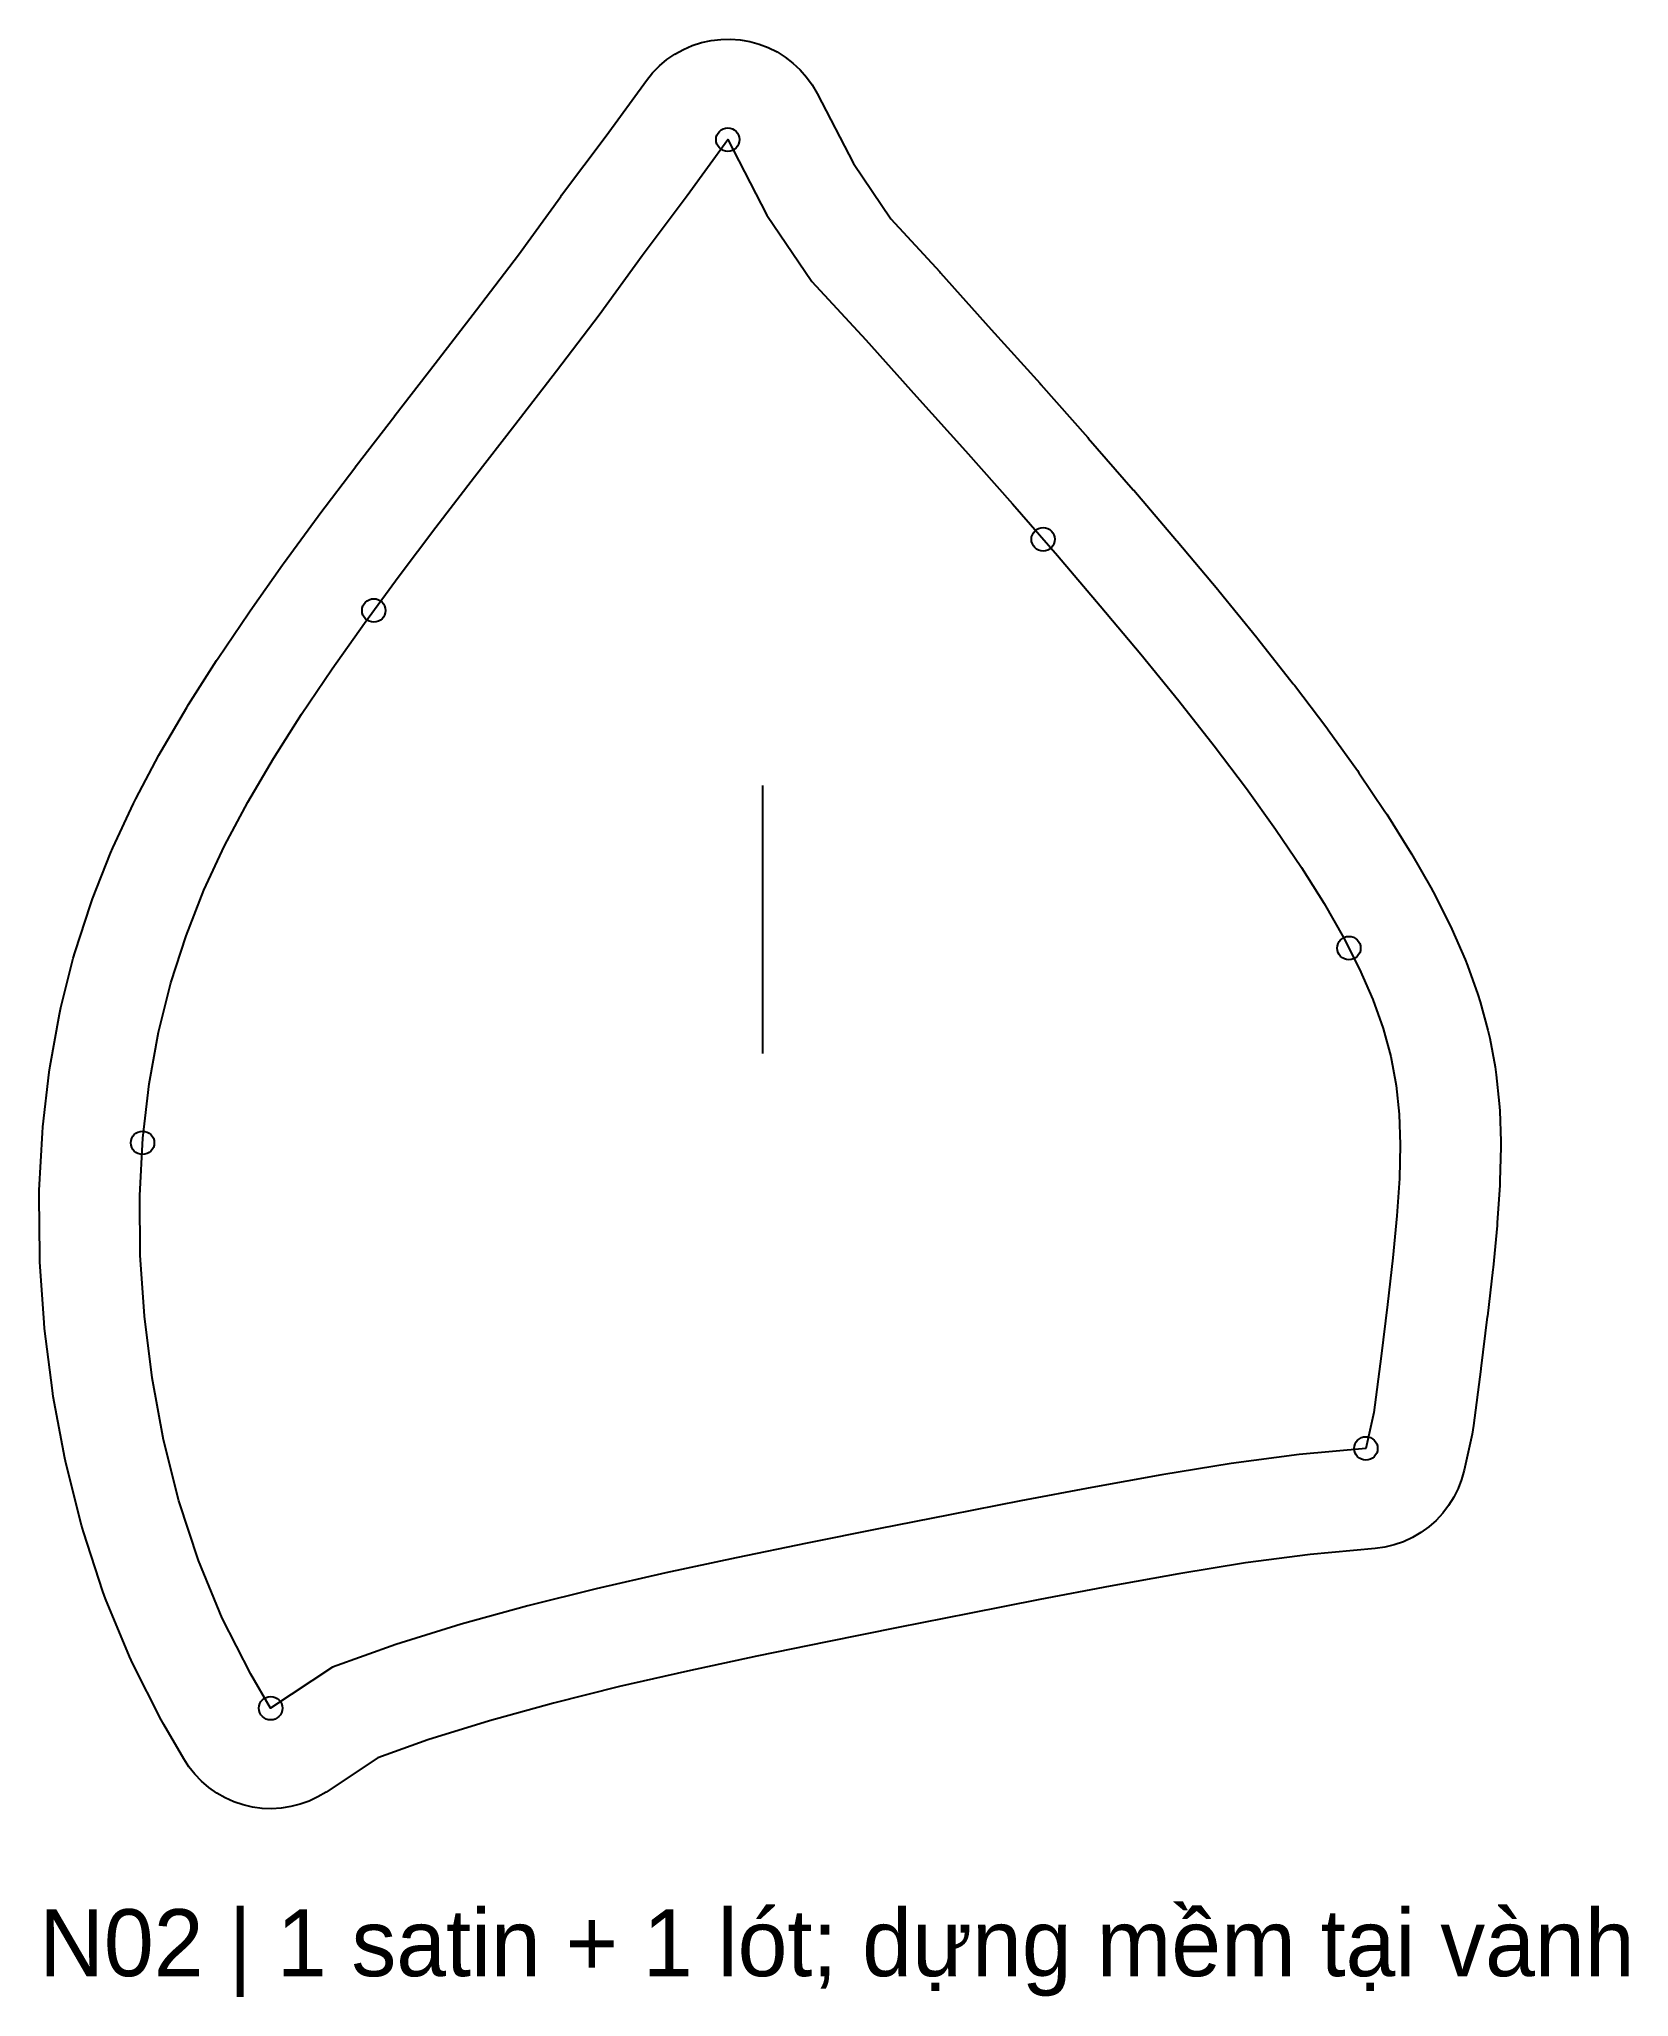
# Model space of a CAD drawing. Header units: millimetres. Extents: x 0 to 995, y -21 to 196.
# Drawn here: x 549.7 to 597.2, y -5.6 to 52.8 of the extents above; entities that cross this region are included whole.
import ezdxf

# ---------------------------------------------------------------- set-up
doc = ezdxf.new("R2010")
doc.units = ezdxf.units.MM
for name, color, linetype in [('CUT', 7, 'Continuous'), ('GRAIN', 8, 'Continuous'), ('LABEL', 7, 'Continuous'), ('NOTCH', 5, 'Continuous'), ('SEW', 1, 'Continuous')]:
    doc.layers.add(name, color=color, linetype=linetype)

msp = doc.modelspace()

# ---------------------------------------------------------------- texts
at = {"layer": 'LABEL'}
msp.add_text('N02 | 1 satin + 1 lót; dựng mềm tại vành', height=2, dxfattribs=at).set_placement((549.741, -5))

# ---------------------------------------------------------------- linework, layer by layer
at = {"layer": 'CUT'}
msp.add_lwpolyline([(550.039, 21.981), (550.067, 22.174), (550.348, 23.719), (550.39, 23.915), (550.759, 25.384), (550.814, 25.576), (551.268, 26.981), (551.333, 27.161), (551.869, 28.519), (551.939, 28.68), (552.554, 30.005), (552.623, 30.144), (553.316, 31.452), (553.379, 31.565), (554.143, 32.87), (554.199, 32.962), (555.035, 34.278), (555.08, 34.347), (555.992, 35.699), (556.032, 35.757), (557.003, 37.128), (557.032, 37.169), (558.067, 38.578), (558.09, 38.608), (559.185, 40.062), (559.201, 40.082), (560.351, 41.582), (560.36, 41.593), (561.558, 43.14), (562.79, 44.742), (564.045, 46.386), (565.303, 48.123), (565.33, 48.161), (566.661, 49.939), (567.861, 51.588), (568.043, 51.814), (568.247, 52.022), (568.469, 52.209), (568.708, 52.374), (568.963, 52.514), (569.229, 52.63), (569.506, 52.719), (569.789, 52.781), (570.078, 52.815), (570.368, 52.821), (570.658, 52.799), (570.944, 52.749), (571.224, 52.672), (571.496, 52.568), (571.756, 52.438), (572.002, 52.284), (572.232, 52.106), (572.443, 51.908), (572.635, 51.689), (572.805, 51.453), (572.951, 51.202), (574.036, 49.106), (575.154, 47.46), (576.61, 45.878), (576.638, 45.847), (578.15, 44.157), (579.609, 42.541), (579.632, 42.516), (581.03, 40.931), (581.044, 40.915), (582.385, 39.373), (582.4, 39.355), (583.68, 37.86), (583.7, 37.836), (584.912, 36.389), (584.938, 36.357), (586.075, 34.962), (586.107, 34.922), (587.16, 33.582), (587.196, 33.535), (588.158, 32.26), (588.202, 32.2), (589.072, 30.986), (589.121, 30.916), (589.893, 29.771), (589.948, 29.687), (590.622, 28.61), (590.684, 28.507), (591.262, 27.498), (591.331, 27.369), (591.815, 26.42), (591.893, 26.253), (592.284, 25.352), (592.358, 25.166), (592.666, 24.302), (592.736, 24.082), (592.965, 23.237), (593.02, 22.998), (593.18, 22.14), (593.214, 21.907), (593.305, 21.049), (593.32, 20.835), (593.351, 19.92), (593.352, 19.746), (593.328, 18.741), (593.322, 18.612), (593.247, 17.492), (593.24, 17.409), (593.121, 16.157), (593.114, 16.096), (592.953, 14.702), (592.95, 14.679), (592.76, 13.142), (592.757, 13.125), (592.539, 11.44), (592.494, 11.182), (592.258, 10.11), (592.182, 9.829), (592.079, 9.556), (591.95, 9.295), (591.796, 9.048), (591.619, 8.817), (591.42, 8.604), (591.202, 8.411), (590.966, 8.24), (590.715, 8.093), (590.45, 7.971), (590.175, 7.876), (589.892, 7.807), (589.604, 7.766), (587.669, 7.588), (585.738, 7.335), (583.745, 7.011), (581.694, 6.64), (579.603, 6.243), (577.489, 5.831), (575.368, 5.411), (573.253, 4.985), (571.155, 4.552), (569.087, 4.107), (567.059, 3.643), (565.083, 3.151), (563.18, 2.627), (561.337, 2.053), (559.848, 1.52), (558.304, 0.498), (558.057, 0.351), (557.797, 0.229), (557.527, 0.132), (557.249, 0.061), (556.965, 0.017), (556.678, 0), (556.391, 0.011), (556.106, 0.049), (555.826, 0.115), (555.554, 0.207), (555.292, 0.324), (555.042, 0.466), (554.807, 0.631), (554.589, 0.818), (554.389, 1.026), (554.211, 1.251), (554.055, 1.492), (553.461, 2.512), (553.382, 2.657), (552.533, 4.323), (552.433, 4.539), (551.72, 6.263), (551.639, 6.481), (551.06, 8.263), (551.003, 8.46), (550.545, 10.282), (550.505, 10.464), (550.162, 12.309), (550.135, 12.484), (549.902, 14.33), (549.886, 14.503), (549.763, 16.325), (549.756, 16.501), (549.741, 18.277), (549.745, 18.463), (549.837, 20.171), (549.852, 20.353), (550.039, 21.981)], close=True, dxfattribs=at)
at = {"layer": 'GRAIN'}
msp.add_line((571.333, 22.538), (571.333, 30.538), dxfattribs=at)
at = {"layer": 'NOTCH'}
for centre in [(570.287, 49.822), (570.287, 49.822), (579.697, 37.892), (559.725, 35.767), (588.82, 25.689), (552.825, 19.876), (589.328, 10.754), (556.648, 3)]:
    msp.add_circle(centre, 0.35, dxfattribs=at)
at = {"layer": 'SEW'}
msp.add_lwpolyline([(553.019, 21.639), (553.299, 23.184), (553.668, 24.653), (554.123, 26.059), (554.659, 27.416), (555.275, 28.741), (555.967, 30.049), (556.732, 31.353), (557.568, 32.67), (558.479, 34.023), (559.45, 35.393), (560.486, 36.803), (561.581, 38.256), (562.732, 39.756), (563.932, 41.306), (565.172, 42.917), (566.453, 44.596), (567.733, 46.364), (569.075, 48.158), (570.287, 49.822), (571.455, 47.567), (572.797, 45.591), (574.403, 43.847), (575.919, 42.152), (577.382, 40.531), (578.781, 38.946), (580.121, 37.405), (581.4, 35.91), (582.612, 34.463), (583.748, 33.068), (584.802, 31.728), (585.763, 30.453), (586.633, 29.239), (587.406, 28.094), (588.08, 27.017), (588.658, 26.007), (589.141, 25.058), (589.532, 24.157), (589.841, 23.294), (590.071, 22.449), (590.23, 21.592), (590.321, 20.733), (590.352, 19.817), (590.328, 18.813), (590.253, 17.693), (590.134, 16.441), (589.973, 15.048), (589.782, 13.511), (589.564, 11.826), (589.328, 10.754), (587.336, 10.57), (585.303, 10.303), (583.238, 9.968), (581.147, 9.59), (579.035, 9.189), (576.911, 8.774), (574.781, 8.353), (572.654, 7.925), (570.536, 7.488), (568.437, 7.036), (566.363, 6.561), (564.322, 6.054), (562.335, 5.506), (560.386, 4.898), (558.496, 4.223), (556.648, 3), (556.055, 4.02), (555.205, 5.686), (554.492, 7.409), (553.913, 9.191), (553.455, 11.013), (553.111, 12.858), (552.879, 14.704), (552.756, 16.527), (552.741, 18.303), (552.832, 20.011), (553.019, 21.639)], close=True, dxfattribs=at)

msp.set_redraw_order([(e.dxf.handle, doc.entitydb.next_handle()) for e in msp.query("TEXT MTEXT ATTDEF DIMENSION ARC_DIMENSION")])  # texts and dimensions are drawn at this point

doc.saveas('drawing.dxf')
